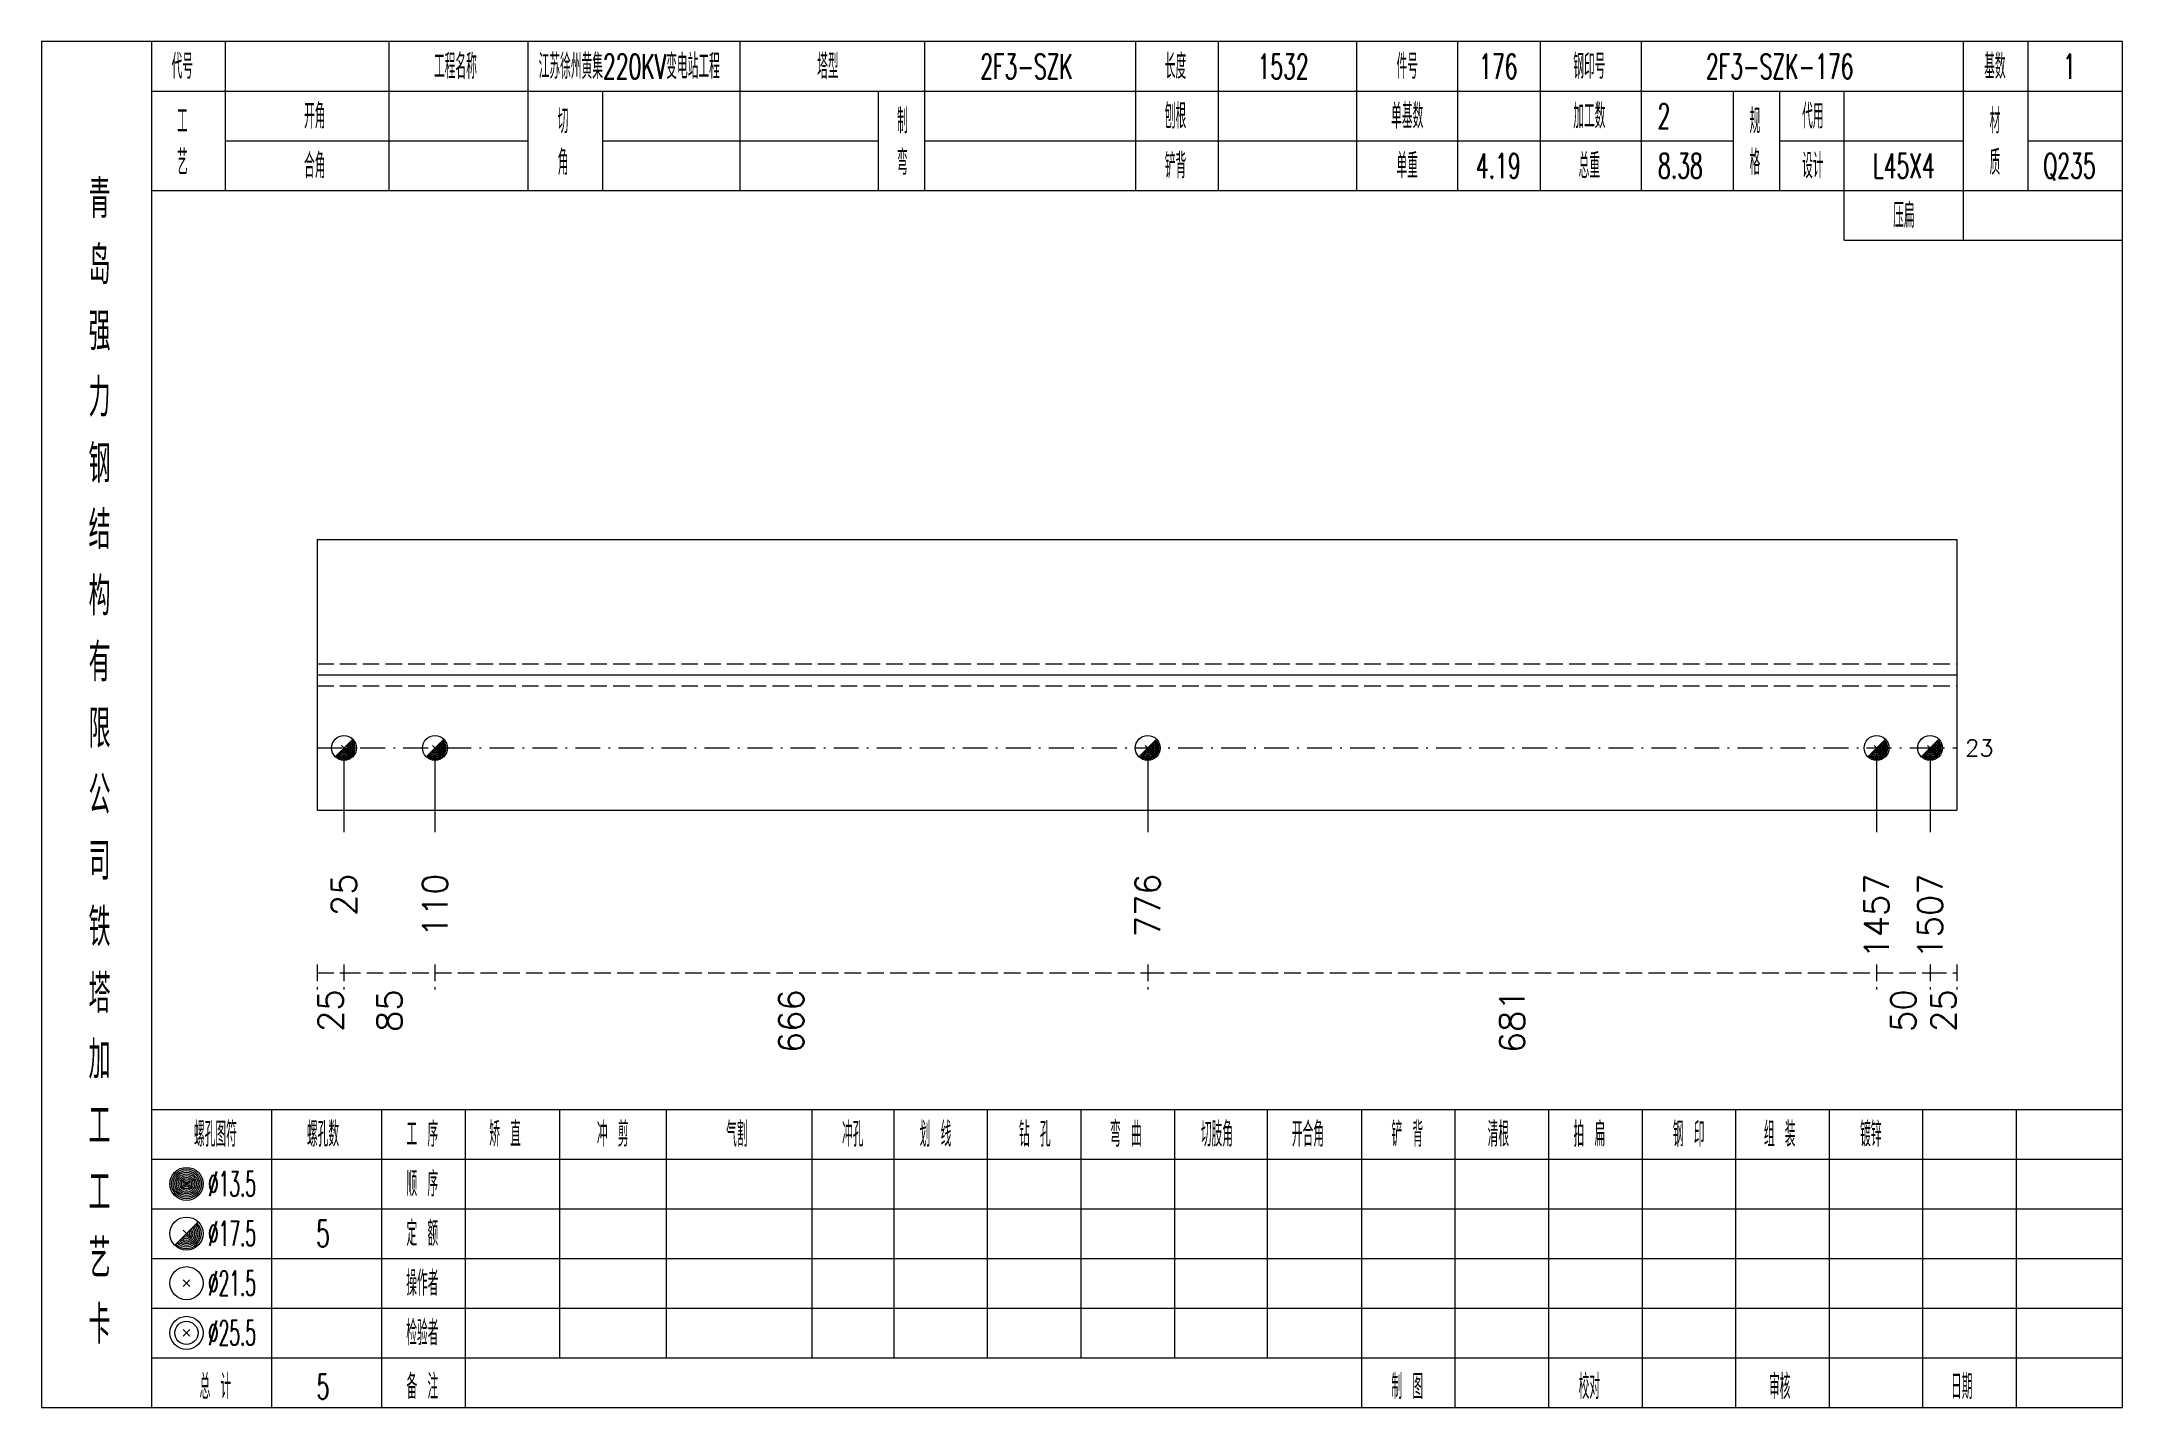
# Model space of a CAD drawing. Extents: x 0 to 4623, y -1159 to 4890.
# Drawn here: x 4359.6 to 4611, y 4050 to 4215 of the extents above; entities that cross this region are included whole.
import ezdxf
from ezdxf.enums import TextEntityAlignment as Align

# ---------------------------------------------------------------- set-up
doc = ezdxf.new("R2010")
doc.units = 0
doc.header["$MEASUREMENT"] = 0
doc.linetypes.add('一点画线', pattern=[5.2, 3, -1, 0.2, -1])
doc.linetypes.add('虚线', pattern=[2.75, 2, -0.75])
doc.layers.get('0').update_dxf_attribs({"linetype": 'CONTINUOUS', "lineweight": 25})
for name, color, linetype, lineweight in [('1', 7, 'CONTINUOUS', 25), ('4', 7, 'CONTINUOUS', 25), ('5', 7, 'CONTINUOUS', 25)]:
    doc.layers.add(name, color=color, linetype=linetype, lineweight=lineweight)
doc.styles.get("Standard").update_dxf_attribs({"font": 'simplex.shx', "width": 0.7, "height": 3, "bigfont": 'gbhzfs.shx'})

msp = doc.modelspace()

# ---------------------------------------------------------------- texts
at = {"color": 7, "linetype": 'Continuous', "lineweight": 13}
msp.add_text('23', height=2, dxfattribs=at).set_placement((4592, 4129.667), align=Align.MIDDLE_LEFT)
at = {"color": 8, "linetype": 'Continuous', "lineweight": 9}
for s, p in [('25', (4394.516, 4100.5)), ('85', (4401.628, 4100.5)), ('666', (4450.183, 4100.5)), ('681', (4537.272, 4100.5)), ('50', (4584.535, 4100.5)), ('25', (4589.384, 4100.5))]:
    msp.add_text(s, height=3, rotation=90, dxfattribs=at).set_placement(p, align=Align.MIDDLE_RIGHT)
at = {"layer": '1', "color": 7, "linetype": 'Continuous', "lineweight": 13}
for s, p in [('25', (4396.133, 4114.5)), ('110', (4407.124, 4114.5)), ('776', (4493.243, 4114.5)), ('1457', (4581.302, 4114.5)), ('1507', (4587.767, 4114.5))]:
    msp.add_text(s, height=3, rotation=90, dxfattribs=at).set_placement(p, align=Align.MIDDLE_RIGHT)
at = {"layer": '4', "color": 1, "linetype": 'Continuous', "lineweight": 13}
for s, height, width, p in [('代号', 3, 0.6, (4376.6, 4212)), ('工程名称', 3, 0.6, (4409.6, 4212)), ('江苏徐州黄集220KV变电站工程', 3, 0.6, (4430.6, 4212)), ('塔型', 3, 0.6, (4454.6, 4212)), ('2F3-SZK', 3, 0.6, (4478.6, 4212)), ('长度', 3, 0.6, (4496.6, 4212)), ('1532', 3, 0.6, (4509.6, 4212)), ('件号', 3, 0.6, (4524.6, 4212)), ('176', 3, 0.6, (4535.6, 4212)), ('钢印号', 3, 0.6, (4546.6, 4212)), ('2F3-SZK-176', 3, 0.6, (4569.6, 4212)), ('基数', 3, 0.6, (4595.6, 4212)), ('1', 3, 0.6, (4604.6, 4212)), ('工', 3, 0.6, (4376.6, 4205.4)), ('开角', 3, 0.6, (4392.6, 4206)), ('切', 3, 0.6, (4422.6, 4205.4)), ('制', 3, 0.6, (4463.6, 4205.4)), ('刨根', 3, 0.6, (4496.6, 4206)), ('单基数', 3, 0.6, (4524.6, 4206)), ('加工数', 3, 0.6, (4546.6, 4206)), ('2', 3, 0.6, (4555.6, 4206)), ('规', 3, 0.6, (4566.6, 4205.4)), ('代用', 3, 0.6, (4573.6, 4206)), ('材', 3, 0.6, (4595.6, 4205.4)), ('艺', 3, 0.6, (4376.6, 4200.4)), ('合角', 3, 0.6, (4392.6, 4200)), ('角', 3, 0.6, (4422.6, 4200.4)), ('弯', 3, 0.6, (4463.6, 4200.4)), ('铲背', 3, 0.6, (4496.6, 4200)), ('单重', 3, 0.6, (4524.6, 4200)), ('4.19', 3, 0.6, (4535.6, 4200)), ('总重', 3, 0.6, (4546.6, 4200)), ('8.38', 3, 0.6, (4557.6, 4200)), ('格', 3, 0.6, (4566.6, 4200.4)), ('设计', 3, 0.6, (4573.6, 4200)), ('L45X4', 3, 0.6, (4584.6, 4200)), ('质', 3, 0.6, (4595.6, 4200.4)), ('Q235', 3, 0.6, (4604.6, 4200)), ('青', 4.6, 0.8, (4366.6, 4196)), ('压扁', 3, 0.6, (4584.6, 4194)), ('岛', 4.6, 0.8, (4366.6, 4188)), ('强', 4.6, 0.8, (4366.6, 4180)), ('力', 4.6, 0.8, (4366.6, 4172)), ('钢', 4.6, 0.8, (4366.6, 4164)), ('结', 4.6, 0.8, (4366.6, 4156)), ('构', 4.6, 0.8, (4366.6, 4148)), ('有', 4.6, 0.8, (4366.6, 4140)), ('限', 4.6, 0.8, (4366.6, 4132)), ('公', 4.6, 0.8, (4366.6, 4124)), ('司', 4.6, 0.8, (4366.6, 4116)), ('铁', 4.6, 0.8, (4366.6, 4108)), ('塔', 4.6, 0.8, (4366.6, 4100)), ('加', 4.6, 0.8, (4366.6, 4092)), ('工', 4.6, 0.8, (4366.6, 4084)), ('螺孔图符', 3, 0.6, (4380.6, 4083)), ('螺孔数', 3, 0.6, (4393.6, 4083)), ('工 序', 3, 0.6, (4405.6, 4083)), ('矫 直', 3, 0.6, (4415.6, 4083)), ('冲 剪', 3, 0.6, (4428.6, 4083)), ('气割', 3, 0.6, (4443.6, 4083)), ('冲孔', 3, 0.6, (4457.6, 4083)), ('划 线', 3, 0.6, (4467.6, 4083)), ('钻 孔', 3, 0.6, (4479.6, 4083)), ('弯 曲', 3, 0.6, (4490.6, 4083)), ('切肢角', 3, 0.6, (4501.6, 4083)), ('开合角', 3, 0.6, (4512.6, 4083)), ('铲 背', 3, 0.6, (4524.6, 4083)), ('清根', 3, 0.6, (4535.6, 4083)), ('拍 扁', 3, 0.6, (4546.6, 4083)), ('钢 印', 3, 0.6, (4558.6, 4083)), ('组 装', 3, 0.6, (4569.6, 4083)), ('镀锌', 3, 0.6, (4580.6, 4083)), ('工', 4.6, 0.8, (4366.6, 4076)), ('%%C13.5', 3, 0.5, (4382.6, 4077)), ('顺 序', 3, 0.6, (4405.6, 4077)), ('定 额', 3, 0.6, (4405.6, 4071)), ('艺', 4.6, 0.8, (4366.6, 4068)), ('%%C17.5', 3, 0.5, (4382.6, 4071)), ('5', 3.2, 0.6, (4393.6, 4071)), ('%%C21.5', 3, 0.5, (4382.6, 4065)), ('操作者', 3, 0.6, (4405.6, 4065)), ('卡', 4.6, 0.8, (4366.6, 4060)), ('%%C25.5', 3, 0.5, (4382.6, 4059)), ('检验者', 3, 0.6, (4405.6, 4059)), ('总 计', 3, 0.6, (4380.6, 4052.5)), ('5', 3, 0.6, (4393.6, 4052.5)), ('备 注', 3, 0.6, (4405.6, 4052.5)), ('制 图', 3, 0.6, (4524.6, 4052.5)), ('校对', 3, 0.6, (4546.6, 4052.5)), ('审核', 3, 0.6, (4569.6, 4052.5)), ('日期', 3, 0.6, (4591.6, 4052.5))]:
    msp.add_text(s, height=height, dxfattribs=dict(at, width=width)).set_placement(p, align=Align.MIDDLE_CENTER)

# ---------------------------------------------------------------- blocks, each defined once
blk = doc.blocks.new('孔17.5')
at = {"layer": '5', "color": 7, "linetype": 'Continuous', "lineweight": 13}
for p, q in [((-0.707, -0.707), (0.707, 0.707)), ((-0.2, 0.2), (0.2, -0.2))]:
    blk.add_line(p, q, dxfattribs=at)
blk.add_circle((0, 0), 1, dxfattribs=at)
for radius in [0.9, 0.8, 0.7, 0.6, 0.5, 0.4, 0.3, 0.2, 0.1]:
    blk.add_arc((0, 0), radius, 225, 45, dxfattribs=at)

# ---------------------------------------------------------------- linework, layer by layer
at = {"color": 7, "linetype": 'Continuous', "lineweight": 18}
for p, q in [((4392.9, 4154.833), (4392.9, 4122.167)), ((4392.9, 4154.833), (4591, 4154.833)), ((4591, 4154.833), (4591, 4122.167)), ((4392.9, 4138.5), (4591, 4138.5))]:
    msp.add_line(p, q, dxfattribs=at)
at = {"color": 1, "linetype": '虚线', "lineweight": 18}
for p, q in [((4392.9, 4139.833), (4591, 4139.833)), ((4392.9, 4137.167), (4591, 4137.167))]:
    msp.add_line(p, q, dxfattribs=at)
at = {"color": 3, "linetype": '一点画线', "lineweight": 13}
msp.add_line((4392.9, 4129.667), (4591, 4129.667), dxfattribs=at)
at = {"color": 7, "linetype": 'Continuous', "lineweight": 13}
for p, q in [((4396.133, 4129.667), (4396.133, 4119.5)), ((4407.124, 4129.667), (4407.124, 4119.5)), ((4493.243, 4129.667), (4493.243, 4119.5)), ((4581.302, 4129.667), (4581.302, 4119.5)), ((4587.767, 4129.667), (4587.767, 4119.5))]:
    msp.add_line(p, q, dxfattribs=at)
at = {"color": 8, "linetype": '虚线', "lineweight": 9}
for p, q in [((4392.9, 4103.5), (4392.9, 4100.5)), ((4396.133, 4103.5), (4396.133, 4100.5)), ((4396.133, 4103.5), (4396.133, 4100.5)), ((4407.124, 4103.5), (4407.124, 4100.5)), ((4407.124, 4103.5), (4407.124, 4100.5)), ((4493.243, 4103.5), (4493.243, 4100.5)), ((4493.243, 4103.5), (4493.243, 4100.5)), ((4581.302, 4103.5), (4581.302, 4100.5)), ((4581.302, 4103.5), (4581.302, 4100.5)), ((4587.767, 4103.5), (4587.767, 4100.5)), ((4587.767, 4103.5), (4587.767, 4100.5)), ((4591, 4103.5), (4591, 4100.5)), ((4392.9, 4102.5), (4396.133, 4102.5)), ((4396.133, 4102.5), (4407.124, 4102.5)), ((4407.124, 4102.5), (4493.243, 4102.5)), ((4493.243, 4102.5), (4581.302, 4102.5)), ((4581.302, 4102.5), (4587.767, 4102.5)), ((4587.767, 4102.5), (4591, 4102.5))]:
    msp.add_line(p, q, dxfattribs=at)
at = {"layer": '1', "color": 7, "linetype": 'Continuous', "lineweight": 18}
msp.add_line((4392.9, 4122.167), (4591, 4122.167), dxfattribs=at)
at = {"layer": '4', "color": 1, "linetype": 'Continuous', "lineweight": 18}
for p, q in [((4372.9, 4050), (4372.9, 4215)), ((4381.8, 4197), (4381.8, 4215)), ((4401.6, 4197), (4401.6, 4215)), ((4418.4, 4197), (4418.4, 4215)), ((4444, 4197), (4444, 4215)), ((4466.3, 4197), (4466.3, 4215)), ((4491.8, 4197), (4491.8, 4215)), ((4501.8, 4197), (4501.8, 4215)), ((4518.5, 4197), (4518.5, 4215)), ((4530.7, 4197), (4530.7, 4215)), ((4540.7, 4197), (4540.7, 4215)), ((4552.9, 4197), (4552.9, 4215)), ((4591.8, 4191), (4591.8, 4215)), ((4599.6, 4197), (4599.6, 4215)), ((4372.9, 4209), (4611, 4209)), ((4427.4, 4197), (4427.4, 4209)), ((4460.7, 4197), (4460.7, 4209)), ((4564, 4197), (4564, 4209)), ((4569.6, 4197), (4569.6, 4209)), ((4577.4, 4191), (4577.4, 4209)), ((4381.8, 4203), (4418.4, 4203)), ((4427.4, 4203), (4460.7, 4203)), ((4466.3, 4203), (4564, 4203)), ((4569.6, 4203), (4591.8, 4203)), ((4599.6, 4203), (4611, 4203)), ((4372.9, 4197), (4611, 4197)), ((4577.4, 4191), (4611, 4191)), ((4372.9, 4086), (4611, 4086)), ((4387.4, 4050), (4387.4, 4086)), ((4400.7, 4050), (4400.7, 4086)), ((4410.8, 4050), (4410.8, 4086)), ((4422.2, 4056), (4422.2, 4086)), ((4435.1, 4056), (4435.1, 4086)), ((4452.7, 4056), (4452.7, 4086)), ((4462.6, 4056), (4462.6, 4086)), ((4473.9, 4056), (4473.9, 4086)), ((4485.2, 4056), (4485.2, 4086)), ((4496.5, 4056), (4496.5, 4086)), ((4507.7, 4056), (4507.7, 4086)), ((4519.1, 4056), (4519.1, 4086)), ((4530.4, 4056), (4530.4, 4086)), ((4541.7, 4056), (4541.7, 4086)), ((4553, 4056), (4553, 4086)), ((4564.3, 4056), (4564.3, 4086)), ((4575.6, 4056), (4575.6, 4086)), ((4586.9, 4056), (4586.9, 4086)), ((4598.2, 4056), (4598.2, 4086)), ((4372.9, 4080), (4611, 4080)), ((4372.9, 4074), (4611, 4074)), ((4372.9, 4068), (4611, 4068)), ((4372.9, 4062), (4611, 4062)), ((4372.9, 4056), (4611, 4056)), ((4519.1, 4050), (4519.1, 4056)), ((4530.4, 4050), (4530.4, 4056)), ((4541.7, 4050), (4541.7, 4056)), ((4553, 4050), (4553, 4056)), ((4564.3, 4050), (4564.3, 4056)), ((4575.6, 4050), (4575.6, 4056)), ((4586.9, 4050), (4586.9, 4056)), ((4598.2, 4050), (4598.2, 4056))]:
    msp.add_line(p, q, dxfattribs=at)
at = {"layer": '4', "color": 7, "linetype": 'Continuous', "lineweight": 13}
for p, q in [((4376.9, 4076.8), (4377.3, 4077.2)), ((4377.3, 4076.8), (4376.9, 4077.2)), ((4375.686, 4069.586), (4378.514, 4072.414)), ((4376.7, 4071.4), (4377.5, 4070.6)), ((4376.7, 4064.6), (4377.5, 4065.4)), ((4376.7, 4065.4), (4377.5, 4064.6)), ((4376.7, 4058.6), (4377.5, 4059.4)), ((4376.7, 4059.4), (4377.5, 4058.6))]:
    msp.add_line(p, q, dxfattribs=at)
at = {"layer": '4', "color": 1, "linetype": 'Continuous', "lineweight": 18}
msp.add_lwpolyline([(4359.6, 4215), (4359.6, 4050), (4611, 4050), (4611, 4215)], close=True, dxfattribs=at)
at = {"layer": '4', "color": 7, "linetype": 'Continuous', "lineweight": 13}
for centre, radius in [((4377.1, 4077), 2), ((4377.1, 4077), 1.8), ((4377.1, 4077), 1.6), ((4377.1, 4077), 1.4), ((4377.1, 4077), 1.2), ((4377.1, 4077), 1), ((4377.1, 4077), 0.8), ((4377.1, 4077), 0.6), ((4377.1, 4077), 0.4), ((4377.1, 4077), 0.2), ((4377.1, 4071), 2), ((4377.1, 4065), 2), ((4377.1, 4059), 2), ((4377.1, 4059), 1.4)]:
    msp.add_circle(centre, radius, dxfattribs=at)
for radius in [1.8, 1.6, 1.4, 1.2, 1, 0.8, 0.6, 0.4, 0.2]:
    msp.add_arc((4377.1, 4071), radius, 225, 45, dxfattribs=at)

# ---------------------------------------------------------------- block references
at = {"layer": '1', "color": 7, "linetype": 'Continuous', "lineweight": 13, "xscale": 1.5, "yscale": 1.5, "zscale": 1.5}
for p in [(4396.133, 4129.667), (4407.124, 4129.667), (4493.243, 4129.667), (4581.302, 4129.667), (4587.767, 4129.667)]:
    msp.add_blockref('孔17.5', p, dxfattribs=at)

msp.set_redraw_order([(e.dxf.handle, doc.entitydb.next_handle()) for e in msp.query("TEXT MTEXT ATTDEF DIMENSION ARC_DIMENSION")])  # texts and dimensions are drawn at this point

doc.saveas('drawing.dxf')
